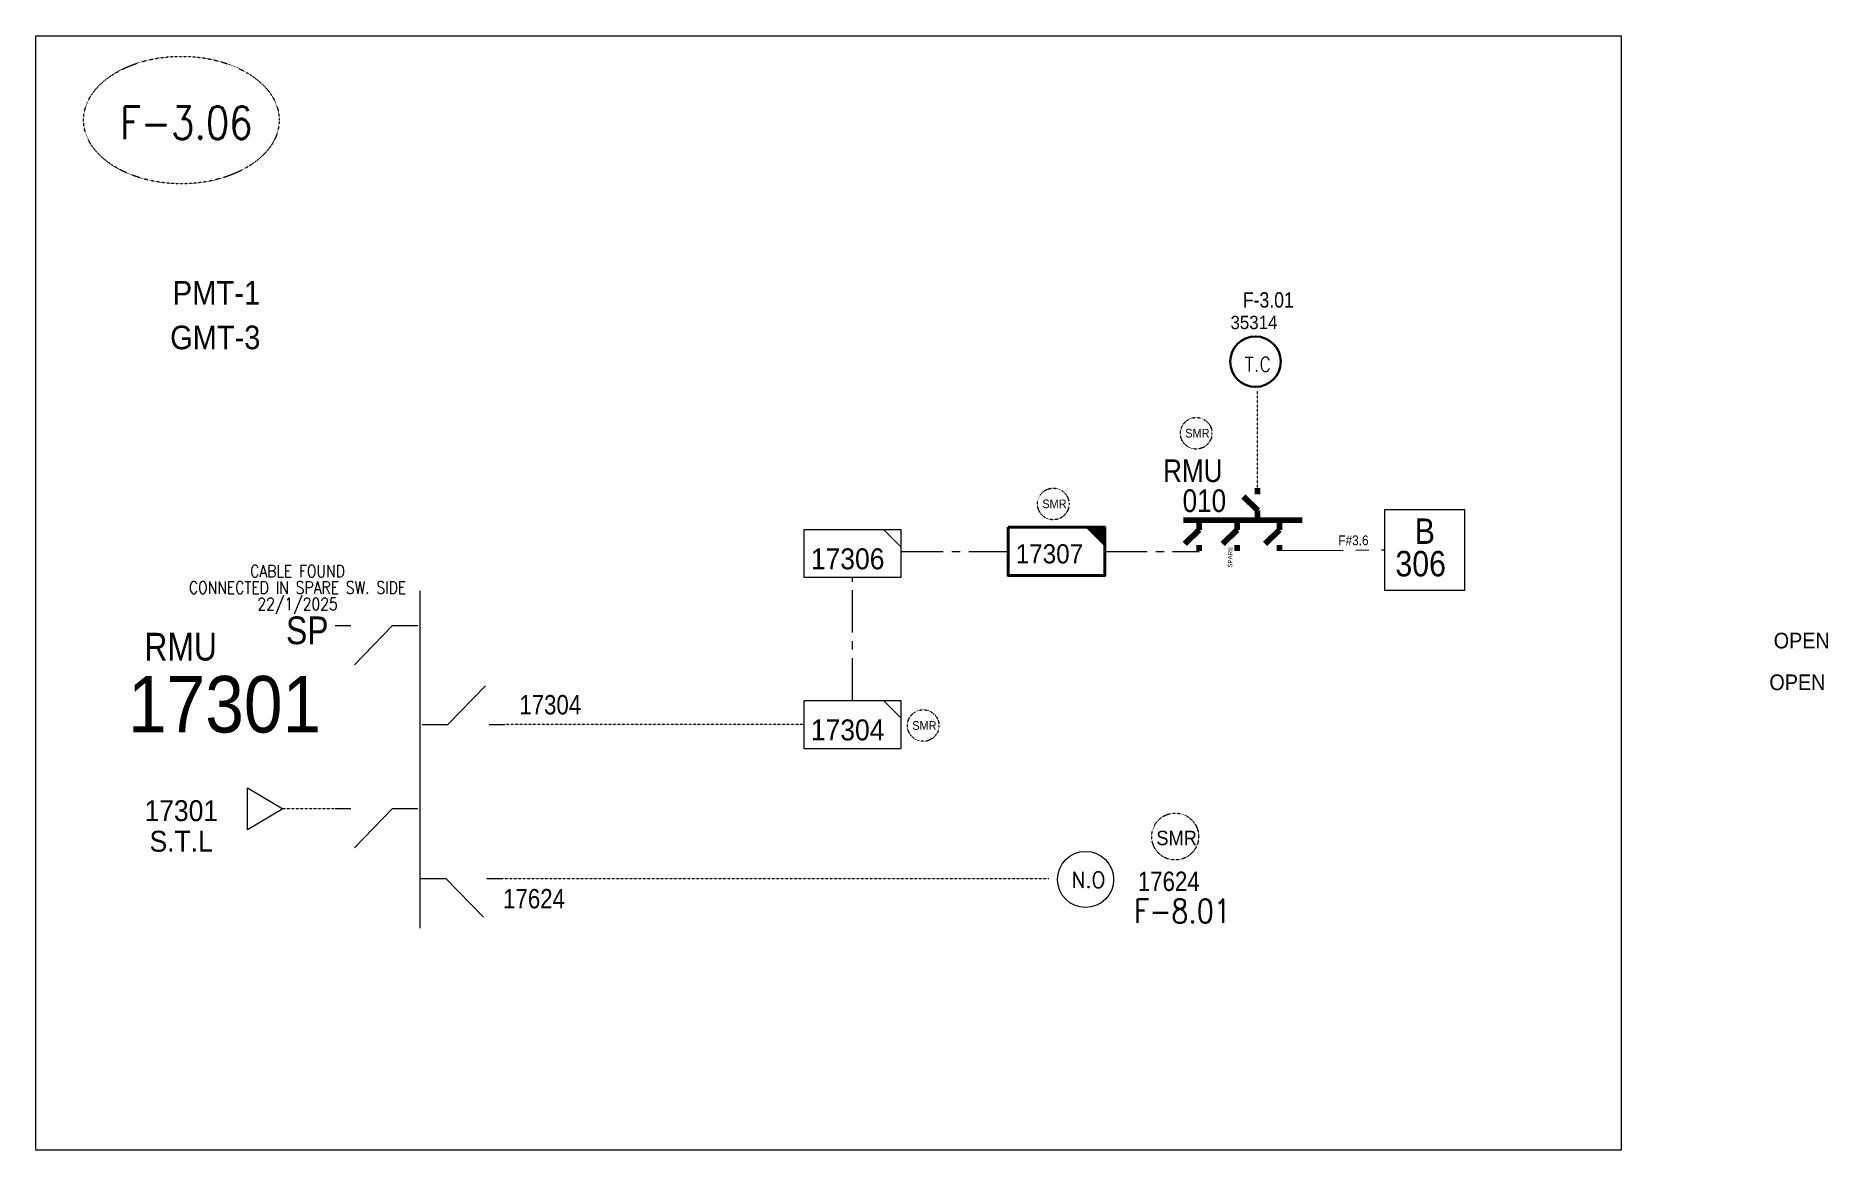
# Model space of a CAD drawing. Header units: metres. Extents: x 65984 to 144644, y -19036 to 23726.
# Drawn here: x 111705 to 112700, y 12276 to 12895 of the extents above; entities that cross this region are included whole.
import ezdxf
from ezdxf.enums import TextEntityAlignment as Align

# ---------------------------------------------------------------- set-up
doc = ezdxf.new("R2010")
doc.units = ezdxf.units.M
doc.header["$MEASUREMENT"] = 0
doc.linetypes.add('( Center )', pattern=[2, 1.25, -0.25, 0.25, -0.25])
doc.linetypes.add('DGN Style 3', pattern=[0.013877, 0, -0.013877])
doc.layers.get('0').update_dxf_attribs({"color": 95, "lineweight": 40})
for name, color, linetype, lineweight in [('d_eos', 111, 'Continuous', 40), ('d_eos no', 121, 'Continuous', 40), ('d_switch', 95, 'Continuous', 40), ('d_tf', 1, 'Continuous', 40), ('d_tf no', 6, 'Continuous', 40), ('d_ug cable', 95, 'Continuous', 40), ('FDR  1  05', 172, 'Continuous', 40), ('FDR  1  16', 234, 'Continuous', 40), ('fedr no', 95, 'Continuous', 40), ('GRID STATION 01', 7, 'Continuous', 40), ('Level 37', 7, 'Continuous', 0), ('O H MAIN FEEDER', 4, 'Continuous', 100), ('SW N O', 114, 'Continuous', 30)]:
    doc.layers.add(name, color=color, linetype=linetype, lineweight=lineweight)
doc.styles.add('NASKHF', font='naskhf.shx', dxfattribs={"height": 8})
doc.styles.add('Style-Arial', font='arial.ttf')
doc.styles.add('Style-ENGINEERING', font='ENGINEERING.shx')
doc.styles.add('Style-msdefault', font='msdefault.shx')
doc.styles.add('Style-STANDARD', font='STANDARD.shx')

msp = doc.modelspace()

# ---------------------------------------------------------------- texts
at = {"layer": 'd_eos no', "color": 7, "linetype": 'Continuous', "lineweight": 13, "style": 'Style-Arial', "width": 0.88}
for s, height, p in [('PMT-1', 13.183, (111781.07, 12758.89)), ('17301', 31.384, (111756.25, 12539.63))]:
    msp.add_text(s, height=height, dxfattribs=at).set_placement(p, align=Align.TOP_LEFT)
at = {"layer": 'd_eos no', "color": 7, "linetype": 'Continuous', "lineweight": 13, "insert": (111779.7, 12734.07), "char_height": 13.088, "attachment_point": 1, "style": 'NASKHF'}
msp.add_mtext('\\fArial|b0|i0|c178178|p39;\\H1x;\\W0.88;GMT-3\\P', dxfattribs=at)
at = {"layer": 'd_switch', "color": 55, "linetype": 'Continuous', "lineweight": 13, "ltscale": 1.164594, "style": 'Style-ENGINEERING', "width": 0.857143}
msp.add_text('F-3.01', height=8.554, dxfattribs=at).set_placement((112403.37, 12752.63), align=Align.TOP_RIGHT)
at = {"layer": 'd_switch', "color": 7, "linetype": 'Continuous', "lineweight": 30, "style": 'Style-ENGINEERING', "width": 0.857143}
msp.add_text('SPARE', height=2.478, rotation=89.99117, dxfattribs=at).set_placement((112366.76, 12611.26), align=Align.TOP_RIGHT)
at = {"layer": 'd_switch', "color": 7, "linetype": 'Continuous', "lineweight": 13, "style": 'Style-ENGINEERING', "width": 0.857143}
msp.add_text('17304', height=10.765, dxfattribs=at).set_placement((112007.81, 12518.29), align=Align.RIGHT)
at = {"layer": 'd_switch', "color": 2, "linetype": 'Continuous', "lineweight": 13, "style": 'Style-ENGINEERING', "width": 0.857143}
msp.add_text('17624', height=10.765, dxfattribs=at).set_placement((112316.8, 12431.03), align=Align.TOP_LEFT)
at = {"layer": 'd_switch', "color": 7, "linetype": 'Continuous', "lineweight": 13, "style": 'Style-ENGINEERING', "width": 0.857143}
msp.add_text('17624', height=10.765, dxfattribs=at).set_placement((111964.5, 12421.38), align=Align.TOP_LEFT)
at = {"layer": 'd_tf no', "color": 7, "linetype": 'Continuous', "lineweight": 40, "style": 'Style-msdefault', "width": 0.945946}
msp.add_text('35314', height=7.4, dxfattribs=at).set_placement((112368.22, 12739.54), align=Align.TOP_LEFT)
at = {"layer": 'd_tf no', "color": 94, "linetype": 'Continuous', "lineweight": 13, "style": 'Style-msdefault', "width": 0.945946}
for s, p in [('17306', (112135.3, 12610.45)), ('17301', (111765.46, 12470.66))]:
    msp.add_text(s, height=11.612, dxfattribs=at).set_placement(p, align=Align.TOP_LEFT)
at = {"layer": 'd_tf no', "color": 121, "linetype": 'Continuous', "lineweight": 40, "style": 'Style-msdefault', "width": 0.945946}
msp.add_text('17307', height=10.628, dxfattribs=at).set_placement((112249.04, 12612.74), align=Align.TOP_LEFT)
at = {"layer": 'd_tf no', "color": 2, "linetype": 'Continuous', "lineweight": 13, "style": 'Style-msdefault', "width": 0.945946}
msp.add_text('17304', height=11.612, dxfattribs=at).set_placement((112135.3, 12515.49), align=Align.TOP_LEFT)
at = {"layer": 'd_tf no', "color": 7, "linetype": 'Continuous', "lineweight": 13, "style": 'Style-msdefault', "width": 0.945946}
msp.add_text('S.T.L', height=11.612, dxfattribs=at).set_placement((111768.25, 12453.69), align=Align.TOP_LEFT)
at = {"layer": 'd_tf no', "color": 1, "linetype": 'Continuous', "lineweight": 40, "attachment_point": 1, "style": 'NASKHF'}
for insert, char_height in [((112343.1, 12676.78), 4.7984), ((112263.77, 12637.54), 4.7984), ((112191.58, 12514.55), 4.7984), ((112327.08, 12453.69), 7.9956)]:
    msp.add_mtext('\\Fmsdefault;\\H1x;\\W0.945946;SMR', dxfattribs=dict(at, insert=insert, char_height=char_height))
at = {"layer": 'd_tf no', "color": 5, "linetype": 'Continuous', "lineweight": 13, "attachment_point": 1, "style": 'NASKHF'}
for insert, char_height in [((112669.75, 12563.61), 8.6761), ((112667.33, 12540.45), 8.6793)]:
    msp.add_mtext('\\Fmsdefault;\\H1x;\\W0.945946;OPEN', dxfattribs=dict(at, insert=insert, char_height=char_height))
at = {"layer": 'fedr no', "color": 6, "linetype": 'Continuous', "lineweight": 13, "style": 'Style-STANDARD', "width": 0.909091}
msp.add_text('F-3.06', height=18.157, dxfattribs=at).set_placement((111788.63, 12846.69), align=Align.MIDDLE_CENTER)
at = {"layer": 'fedr no', "color": 55, "linetype": 'Continuous', "lineweight": 13, "style": 'Style-STANDARD', "width": 0.909091}
msp.add_text('F-8.01', height=13.224, dxfattribs=at).set_placement((112341.55, 12409.15), align=Align.MIDDLE_CENTER)
at = {"layer": 'fedr no', "color": 55, "linetype": 'Continuous', "lineweight": 13, "insert": (111850.38, 12587.57), "char_height": 6.8169, "attachment_point": 5, "line_spacing_factor": 0.8, "style": 'Style-STANDARD'}
msp.add_mtext('\\H1x;\\W0.909091;CABLE FOUND \\PCONNECTED IN SPARE SW. SIDE\\P22/1/2025', dxfattribs=at)
at = {"layer": 'GRID STATION 01', "linetype": 'Continuous', "lineweight": 13, "style": 'Style-msdefault'}
for s, height, width, p in [('B', 14.12, 0.888889, (112470.51, 12627.05)), ('F#3.6', 5.444, 0.9, (112428.09, 12617.6)), ('306', 14.123, 0.888889, (112459.78, 12609.02))]:
    msp.add_text(s, height=height, rotation=360, dxfattribs=dict(at, width=width)).set_placement(p, align=Align.TOP_LEFT)
at = {"layer": 'Level 37', "color": 7, "linetype": 'Continuous', "lineweight": 13, "style": 'Style-msdefault', "width": 0.86}
for s, p in [('SP', (111867.59, 12572.65)), ('RMU', (111805.65, 12563.57))]:
    msp.add_text(s, height=15.378, rotation=0.00037, dxfattribs=at).set_placement(p, align=Align.TOP_RIGHT)
at = {"layer": 'Level 37', "color": 2, "linetype": 'Continuous', "lineweight": 13, "ltscale": 1.183115, "char_height": 12.5947, "attachment_point": 3, "rotation": 0.00037, "style": 'NASKHF'}
for s, insert in [('\\Fmsdefault;\\H1x;\\W0.86;RMU', (112363.79, 12659.82)), ('\\Fmsdefault;\\H1x;\\W0.86;010', (112365.8, 12643.2))]:
    msp.add_mtext(s, dxfattribs=dict(at, insert=insert))

# ---------------------------------------------------------------- blocks, each defined once
blk = doc.blocks.new('TF_8')
at = {"color": 0, "linetype": 'ByBlock', "lineweight": -2}
blk.add_line((6.3, 4.95), (9.9, 1.35), dxfattribs=at)
blk.add_3dface([(-10.1, 4.95), (9.9, 4.95), (9.9, -5.05), (-10.1, -5.05)], dxfattribs=at)
blk = doc.blocks.new('exist.us-1000kva')
at = {"color": 0, "linetype": 'ByBlock', "lineweight": -2, "flags": 128}
blk.add_lwpolyline([(39.99, 12.92), (32.8, 20), (40, 20)], close=True, dxfattribs=at)
at = {"color": 0, "linetype": 'ByBlock', "lineweight": -2, "extrusion": (0, 0, -1)}
blk.add_solid([(-39.99, 12.92), (-32.8, 20), (-40, 20)], dxfattribs=at)
at = {"color": 0, "linetype": 'ByBlock', "lineweight": -2, "xscale": 2, "yscale": 2}
blk.add_blockref('TF_8', (20.2, 10.1), dxfattribs=at)
blk = doc.blocks.new('*U1464')
at = {"layer": 'SW N O', "color": 3, "lineweight": 13, "ltscale": 0.426762}
blk.add_circle((0, 0), 16.8, dxfattribs=at)
at = {"layer": 'SW N O', "color": 3, "lineweight": 13, "style": 'Style-STANDARD'}
blk.add_text('N.O', height=9.6, dxfattribs=at).set_placement((1.7, -0.2), align=Align.MIDDLE_CENTER)
blk = doc.blocks.new('TRA1_730')
at = {"layer": 'd_tf', "color": 94, "linetype": 'Continuous', "lineweight": 13, "ltscale": 0.000741802, "extrusion": (0, 0, -1), "flags": 128}
blk.add_lwpolyline([(-10, -16.98), (0, 0.02), (10, -16.98)], close=True, dxfattribs=at)
blk = doc.blocks.new('TRA1_729')
at = {"layer": 'd_tf', "color": 94, "linetype": 'Continuous', "lineweight": 13, "ltscale": 0.000741802, "xscale": 1.000046566207833, "yscale": 1.000046566207833, "zscale": 1.000046566207833, "rotation": 180}
blk.add_blockref('TRA1_730', (0, 0), dxfattribs=at)
blk = doc.blocks.new('*U3875')
at = {"layer": 'SW N O', "color": 1, "ltscale": 0.426762}
blk.add_circle((0, 0), 16.8, dxfattribs=at)
at = {"layer": 'SW N O', "color": 1, "insert": (1.7, -1.8), "char_height": 9.6, "attachment_point": 5, "line_spacing_factor": 0.6, "style": 'Style-STANDARD'}
blk.add_mtext('T.C', dxfattribs=at)

# ---------------------------------------------------------------- linework, layer by layer
at = {"layer": 'd_eos', "color": 2, "linetype": 'Continuous', "lineweight": 211, "ltscale": 0.802022}
for p, q in [((112383.4, 12631.47), (112375.46, 12639.18)), ((112383.13, 12640.62), (112383.13, 12643.82)), ((112383.25, 12626.17), (112383.25, 12631.44))]:
    msp.add_line(p, q, dxfattribs=at)
at = {"layer": 'd_eos', "color": 2, "linetype": 'Continuous', "lineweight": 211, "ltscale": 0.690601}
msp.add_line((112342.13, 12626.04), (112407.95, 12626.03), dxfattribs=at)
at = {"layer": 'd_eos', "color": 2, "linetype": 'Continuous', "lineweight": 211, "ltscale": 0.619518}
for p, q in [((112350.78, 12626.04), (112350.78, 12620.76)), ((112371.86, 12626.04), (112371.86, 12620.76)), ((112395.51, 12626.04), (112395.51, 12620.76)), ((112350.78, 12620.76), (112342.83, 12613.05)), ((112371.86, 12620.76), (112363.9, 12613.05)), ((112395.51, 12620.76), (112387.56, 12613.05)), ((112350.78, 12612.31), (112350.78, 12609.1)), ((112371.85, 12612.31), (112371.85, 12609.1)), ((112395.51, 12612.31), (112395.51, 12609.1))]:
    msp.add_line(p, q, dxfattribs=at)
at = {"layer": 'd_eos', "color": 7, "linetype": 'Continuous', "lineweight": 13, "ltscale": 1.96332}
for p, q in [((111918.35, 12586.87), (111918.35, 12399.68)), ((111880.02, 12567.4), (111871.33, 12567.4)), ((111902.91, 12567.39), (111882.01, 12545.86)), ((111917.21, 12567.4), (111902.91, 12567.4)), ((111933.78, 12512.63), (111954.69, 12534.17)), ((111919.48, 12512.62), (111933.78, 12512.63)), ((111956.68, 12512.63), (111965.37, 12512.63)), ((111880.02, 12465.84), (111871.33, 12465.83)), ((111902.91, 12465.83), (111882.01, 12444.29)), ((111917.21, 12465.84), (111902.91, 12465.84)), ((111918.35, 12427.24), (111932.65, 12427.24)), ((111932.65, 12427.23), (111953.56, 12405.69)), ((111955.54, 12427.24), (111964.23, 12427.24))]:
    msp.add_line(p, q, dxfattribs=at)
at = {"layer": 'd_ug cable', "color": 114, "linetype": 'DGN Style 3', "lineweight": 13}
msp.add_line((112383.13, 12640.62), (112383.13, 12697.77), dxfattribs=at)
at = {"layer": 'd_ug cable', "color": 94, "linetype": 'DGN Style 3', "lineweight": 13}
msp.add_line((111871.33, 12465.83), (111842.3, 12465.83), dxfattribs=at)
at = {"layer": 'd_ug cable', "color": 94, "linetype": 'DGN Style 3', "lineweight": 13, "flags": 128}
for points in [[(112131.67, 12512.63), (111965.37, 12512.63)], [(111964.23, 12427.24), (112267.35, 12427.24), (112267.35, 12427.24)]]:
    msp.add_lwpolyline(points, dxfattribs=at)
at = {"layer": 'd_ug cable', "color": 2, "linetype": 'DGN Style 3', "lineweight": 13}
for centre, radius in [((112349.2, 12674.34), 8.76), ((112269.86, 12635.1), 8.76), ((112197.67, 12512.11), 8.76), ((112337.53, 12450.49), 13.01)]:
    msp.add_circle(centre, radius, dxfattribs=at)
at = {"layer": 'FDR  1  16', "color": 94, "linetype": '( Center )', "lineweight": 13, "ltscale": 18.83057, "flags": 128}
for points in [[(112185.25, 12608.76), (112244.89, 12608.76)], [(112298.46, 12608.76), (112350.78, 12608.76)], [(112158.46, 12526.02), (112158.46, 12594.2)]]:
    msp.add_lwpolyline(points, dxfattribs=at)
at = {"layer": 'FDR  1  16', "color": 94, "linetype": '( Center )', "lineweight": 13, "ltscale": 28.245855, "flags": 128}
msp.add_lwpolyline([(112395.51, 12609.32), (112453.7, 12609.6)], dxfattribs=at)
at = {"layer": 'fedr no', "color": 82, "linetype": 'DGN Style 3', "lineweight": 13, "true_color": 0x1dc70e}
msp.add_ellipse((111785.92, 12848.19), major_axis=(54.3, 0), ratio=0.651175, dxfattribs=at)
at = {"layer": 'GRID STATION 01', "color": 1, "lineweight": 13, "ltscale": 0.379284, "flags": 128}
msp.add_lwpolyline([(112498.24, 12587.33), (112498.24, 12631.87), (112453.7, 12631.87), (112453.7, 12587.33)], close=True, dxfattribs=at)
at = {"layer": 'O H MAIN FEEDER', "color": 140, "linetype": 'Continuous', "lineweight": 13, "flags": 128}
msp.add_lwpolyline([(111705.14, 12894.93), (112585.09, 12894.93), (112585.09, 12276.43), (111705.14, 12276.43)], close=True, dxfattribs=at)

# ---------------------------------------------------------------- block references
at = {"layer": 'd_tf', "color": 94, "linetype": 'Continuous', "lineweight": 13, "ltscale": 0.000741802, "extrusion": (0, 0, -1), "xscale": 1.161218499386771, "yscale": 1.161218499386771, "zscale": 1.161218499386771, "rotation": 269.9999999999999}
msp.add_blockref('TRA1_729', (-111842.27, 12465.83), dxfattribs=at)
at = {"layer": 'd_tf no', "color": 2, "linetype": 'Continuous', "lineweight": 40, "xscale": 1.339362807788759, "yscale": 1.339362807788759, "zscale": 1.339362807788759, "rotation": 359.9999999999999}
msp.add_blockref('exist.us-1000kva', (112244.89, 12595.37), dxfattribs=at)
at = {"layer": 'FDR  1  05', "color": 94, "linetype": 'Continuous', "lineweight": 13, "xscale": 2.678725615577517, "yscale": 2.678725615577517, "zscale": 1.339362807788759, "rotation": 359.9999999999999}
msp.add_blockref('TF_8', (112158.73, 12607.73), dxfattribs=at)
at = {"layer": 'FDR  1  05', "color": 2, "linetype": 'Continuous', "lineweight": 13, "xscale": 2.678725615577517, "yscale": 2.678725615577517, "zscale": 1.339362807788759, "rotation": 359.9999999999999}
msp.add_blockref('TF_8', (112158.73, 12512.76), dxfattribs=at)
at = {"layer": 'SW N O', "color": 1, "xscale": 0.8335748263608413, "yscale": 0.8335748263608413, "zscale": 0.8335748263608413, "rotation": 359.9999999999999}
msp.add_blockref('*U3875', (112382.07, 12714.08), dxfattribs=at)
at = {"layer": 'SW N O', "color": 3, "lineweight": 13, "xscale": 0.9260543774847289, "yscale": 0.9260543774847289, "zscale": 0.9260543774847289}
msp.add_blockref('*U1464', (112287.78, 12426.69), dxfattribs=at)

msp.set_redraw_order([(e.dxf.handle, doc.entitydb.next_handle()) for e in msp.query("TEXT MTEXT ATTDEF DIMENSION ARC_DIMENSION")])  # texts and dimensions are drawn at this point

doc.saveas('drawing.dxf')
